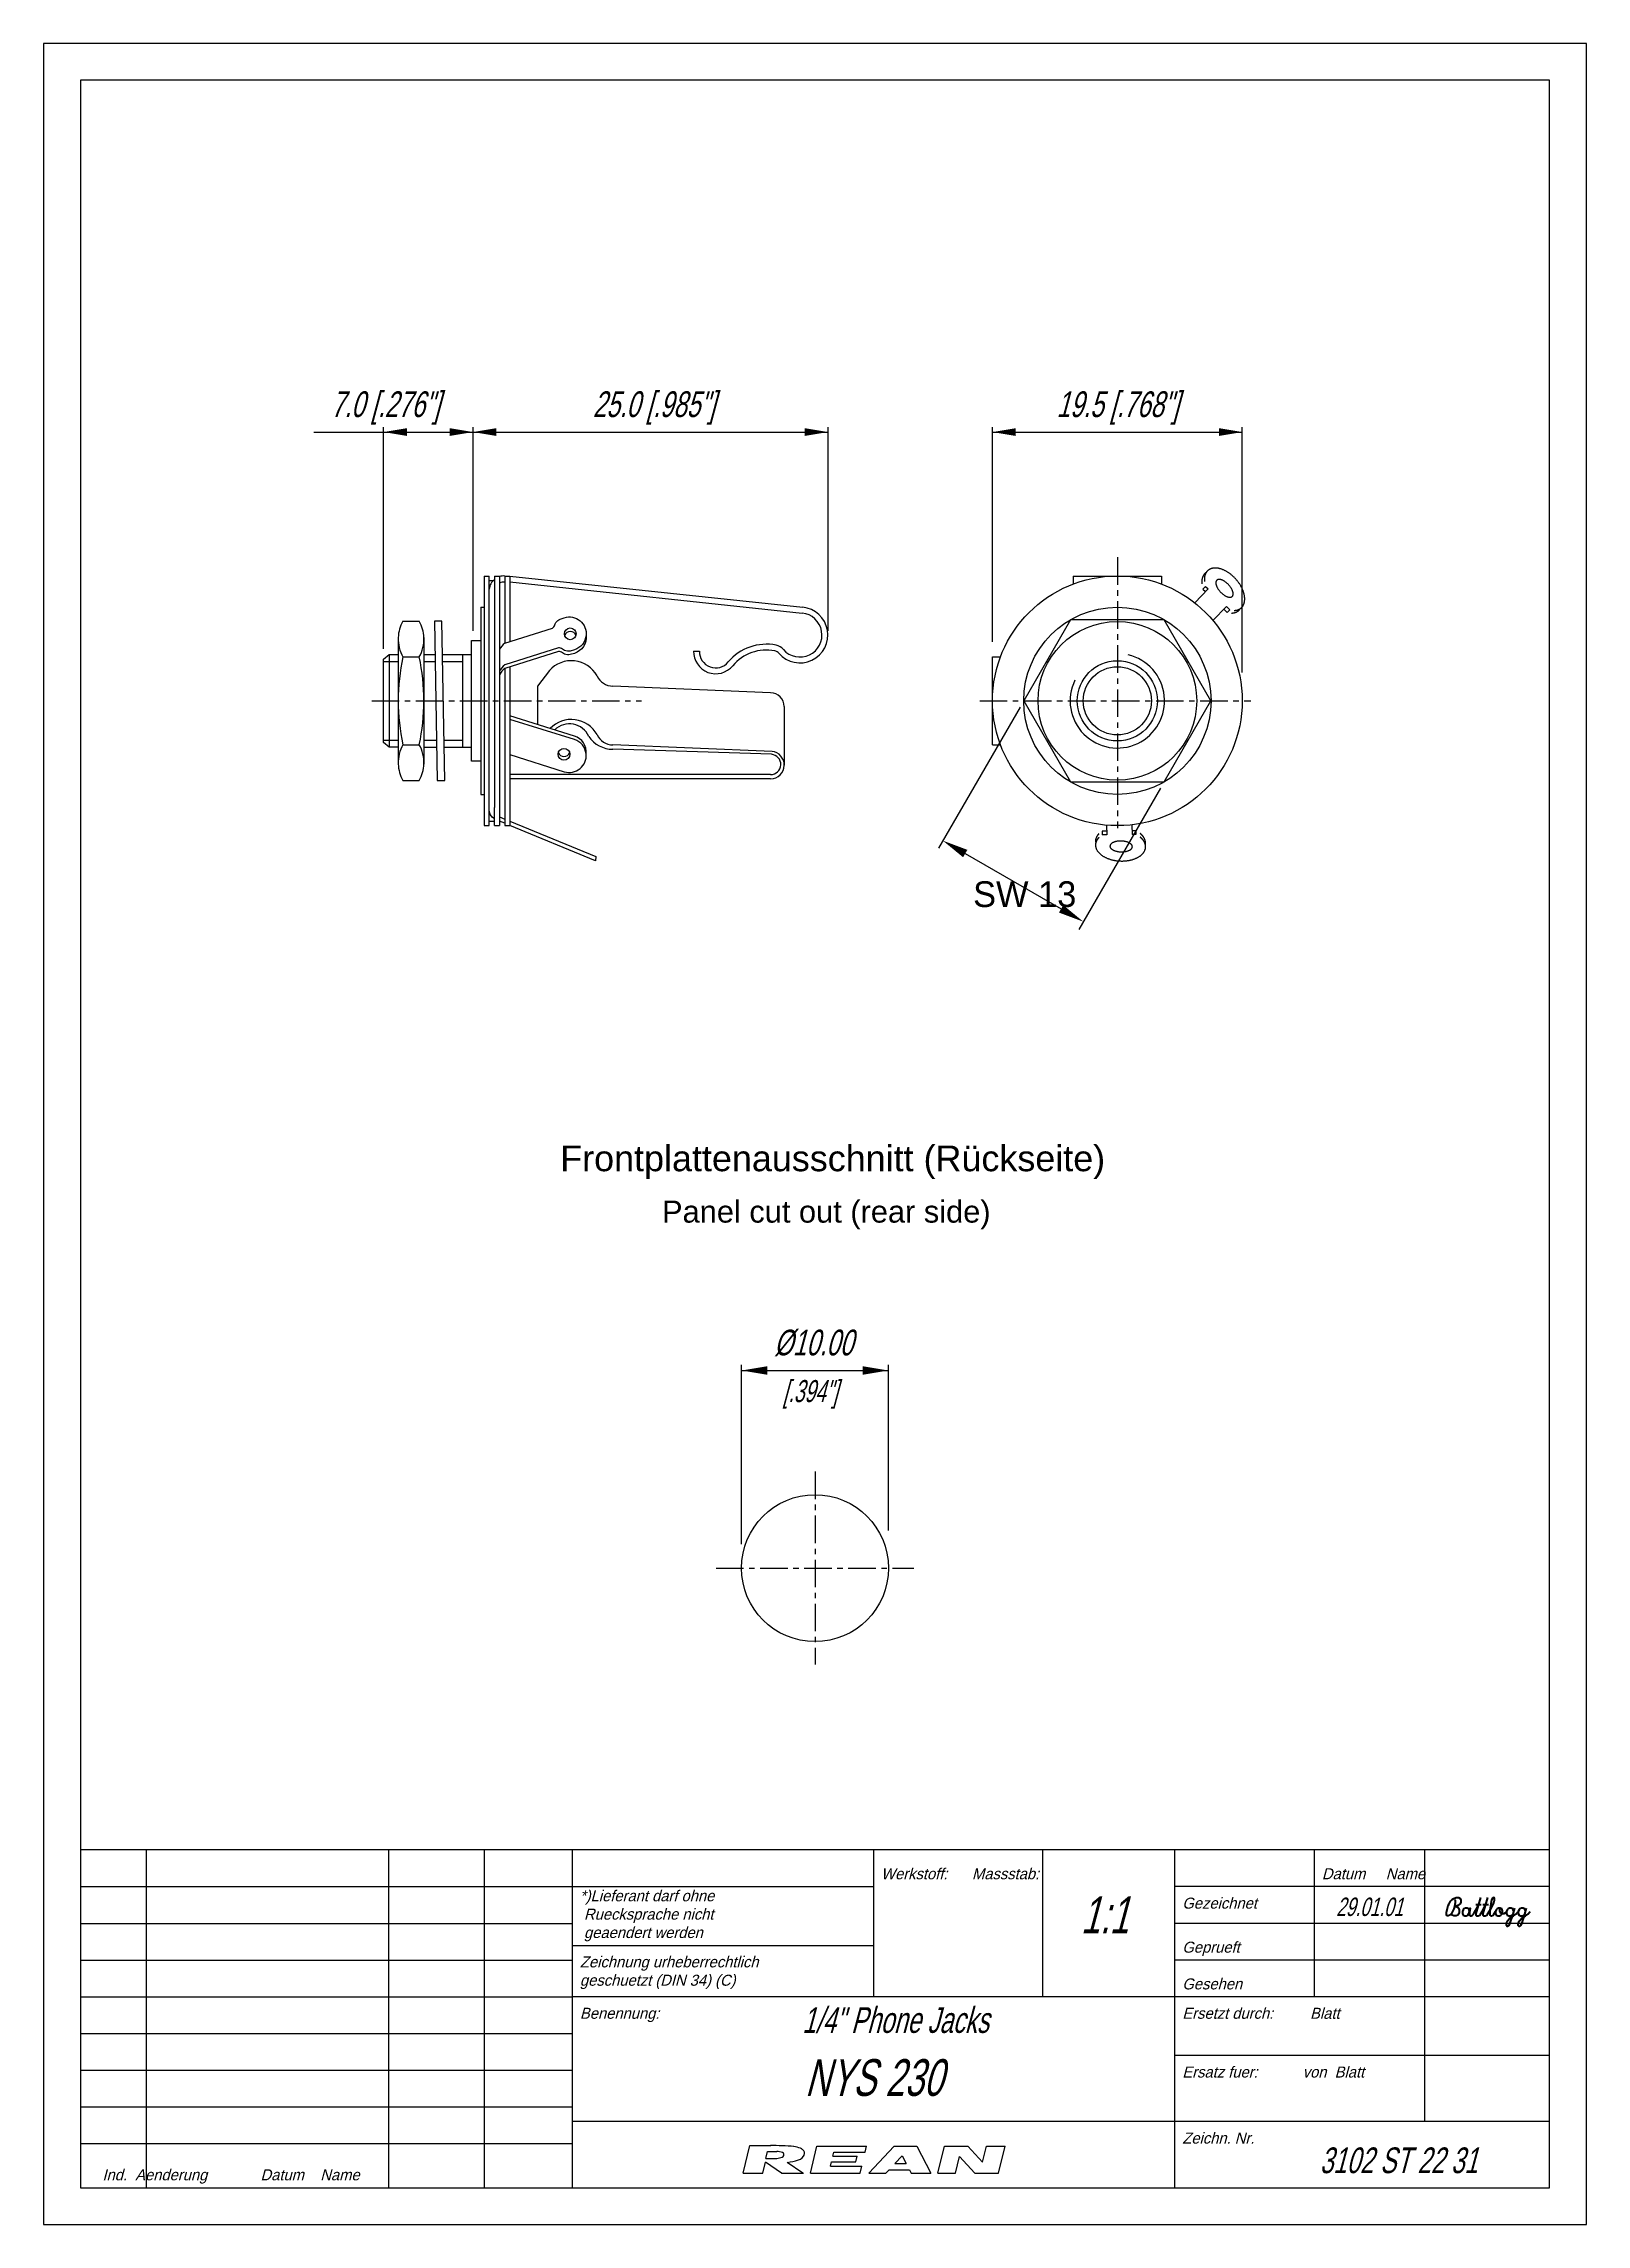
# Model space of a CAD drawing. Extents: x 0 to 210, y 0 to 297.
import ezdxf
from ezdxf.enums import TextEntityAlignment as Align

# ---------------------------------------------------------------- set-up
doc = ezdxf.new("R2010")
doc.units = 0
doc.header["$LTSCALE"] = 3
doc.linetypes.add('AUSGEZOGEN', pattern=[0])
doc.linetypes.add('CENTER', pattern=[2, 1.25, -0.25, 0.25, -0.25])
doc.layers.get('0').update_dxf_attribs({"linetype": 'AUSGEZOGEN'})
for name, color, linetype in [('025', 4, 'AUSGEZOGEN'), ('035', 3, 'AUSGEZOGEN'), ('05', 2, 'AUSGEZOGEN'), ('BEM1', 4, 'AUSGEZOGEN'), ('MITTE', 4, 'CENTER'), ('RAHMEN', 2, 'AUSGEZOGEN')]:
    doc.layers.add(name, color=color, linetype=linetype)
doc.styles.add('ARIAL', font='txt')
doc.styles.add('SCRIPTS', font='scripts')
doc.styles.get("Standard").update_dxf_attribs({"font": 'txt', "width": 0.7, "oblique": 15})

msp = doc.modelspace()

# ---------------------------------------------------------------- texts
at = {"color": 3}
msp.add_text('SW 13', height=3.5, dxfattribs=at).set_placement((126.524, 179.417))
at = {"layer": '035', "style": 'ARIAL'}
for s, height, p in [('Frontplattenausschnitt (Rückseite)', 3.5, (70.31846, 143.430762)), ('Panel cut out (rear side)', 3, (84.180757, 136.430762))]:
    msp.add_text(s, height=height, dxfattribs=at).set_placement(p)
at = {"layer": 'BEM1', "color": 3, "oblique": 15, "width": 0.7}
for s, p in [('7.0 [.276"]', (46.53088, 247.893688)), ('25.0 [.985"]', (83.082805, 247.893688)), ('19.5 [.768"]', (146.201319, 247.893688)), ('%%c10.00', (104.795684, 120.100957))]:
    msp.add_text(s, height=3.5, dxfattribs=at).set_placement(p, align=Align.MIDDLE_CENTER)
at = {"layer": 'BEM1', "color": 4, "oblique": 15, "width": 0.65}
msp.add_text('[.394"]', height=3, dxfattribs=at).set_placement((104.362138, 113.486488), align=Align.MIDDLE_CENTER)

# ---------------------------------------------------------------- blocks, each defined once
blk = doc.blocks.new('ZKOPF-REAN')
at = {"color": 2}
for p, q in [((-133, 33), (-92, 33)), ((-200, 6), (-133, 6))]:
    blk.add_line(p, q, dxfattribs=at)
for points in [[(-200, 46), (-200, 0)], [(0, 46), (-200, 46)], [(-191, 0), (-191, 46)], [(-158, 0), (-158, 46)], [(-145, 0), (-145, 46)], [(-133, 0), (-133, 46)], [(-92, 26), (-92, 46)], [(-69, 26), (-69, 46)], [(-51, 0), (-51, 46)], [(-32, 26), (-32, 46)], [(-17, 9), (-17, 46)], [(0, 0), (0, 46)], [(-133, 41), (-92, 41)], [(0, 41), (-51, 41)], [(0, 36), (-51, 36)], [(0, 31), (-51, 31)], [(0, 26), (-133, 26)], [(0, 18), (-51, 18)], [(0, 9), (-133, 9)]]:
    blk.add_lwpolyline(points, dxfattribs=at)
at = {"color": 4}
for points in [[(-200, 41), (-133, 41)], [(-200, 36), (-133, 36)], [(-200, 31), (-133, 31)], [(-200, 26), (-133, 26)], [(-200, 21), (-133, 21)], [(-200, 16), (-133, 16)], [(-200, 11), (-133, 11)]]:
    blk.add_lwpolyline(points, dxfattribs=at)
at = {"layer": '05'}
for p, q in [((-109.786833, 1.991866), (-108.884845, 5.721227)), ((-108.884845, 5.721227), (-106.001611, 5.721227)), ((-107.121854, 1.991866), (-106.759794, 3.488838)), ((-104.575338, 1.991866), (-106.759794, 3.488838)), ((-106.682865, 3.967854), (-106.445819, 4.947943)), ((-106.682865, 3.967854), (-105.38874, 3.967854)), ((-106.445819, 4.947943), (-105.213357, 4.947943)), ((-101.65257, 1.991866), (-103.777929, 3.44834)), ((-100.626753, 1.985934), (-99.73917, 5.655734)), ((-99.73917, 5.655734), (-92.981554, 5.655734)), ((-97.883057, 2.941046), (-97.741768, 3.525221)), ((-97.741768, 3.525221), (-94.44862, 3.525221)), ((-97.554768, 4.298391), (-97.430101, 4.813838)), ((-97.554768, 4.298391), (-94.26162, 4.298391)), ((-97.430101, 4.813838), (-93.185176, 4.813838)), ((-94.44862, 3.525221), (-94.26162, 4.298391)), ((-93.185176, 4.813838), (-92.981554, 5.655734)), ((-92.656302, 1.991866), (-89.202895, 5.655734)), ((-89.202895, 5.655734), (-86.159077, 5.655734)), ((-89.117244, 3.284678), (-88.130196, 4.33188)), ((-89.117244, 3.284678), (-87.581879, 3.284678)), ((-88.130196, 4.33188), (-87.581879, 3.284678)), ((-86.159077, 5.655734), (-84.240668, 1.991866)), ((-83.271451, 1.991866), (-82.385303, 5.655734)), ((-82.385303, 5.655734), (-79.20013, 5.655734)), ((-81.626596, 5.655734), (-81.629003, 5.658357)), ((-80.891096, 1.991866), (-80.343243, 4.257016)), ((-78.264922, 1.991866), (-80.343243, 4.257016)), ((-77.190213, 3.465139), (-79.20013, 5.655734)), ((-77.190213, 3.465139), (-76.660393, 5.655734)), ((-76.660393, 5.655734), (-74.129372, 5.655734)), ((-75.015521, 1.991866), (-74.129372, 5.655734)), ((-109.786833, 1.991866), (-107.121854, 1.991866)), ((-104.575338, 1.991866), (-101.582882, 1.991866)), ((-100.625318, 1.991866), (-93.867702, 1.991866)), ((-97.883057, 2.941046), (-93.638132, 2.941046)), ((-93.869137, 1.985934), (-93.638132, 2.941046)), ((-92.656302, 1.991866), (-90.335794, 1.991866)), ((-90.335794, 1.991866), (-89.910781, 2.442781)), ((-89.910781, 2.442781), (-87.141059, 2.442781)), ((-87.141059, 2.442781), (-86.90496, 1.991866)), ((-86.90496, 1.991866), (-84.240668, 1.991866)), ((-83.271451, 1.991866), (-80.891096, 1.991866)), ((-78.264922, 1.991866), (-75.015521, 1.991866))]:
    blk.add_line(p, q, dxfattribs=at)
for centre, radius, start, end in [((-105.569755, -23.421024), 29.146566, 84.676683, 90.985976), ((-105.662755, 8.045413), 4.086755, 273.844537, 284.464628), ((-105.461356, 1.639787), 3.317438, 71.64551, 85.712788), ((-105.266143, 5.623081), 1.656947, 292.130003, 304.027207), ((-104.533103, 4.496732), 0.314086, 308.183971, 68.249048), ((-104.360333, 9.695316), 6.274066, 275.326278, 289.525993), ((-103.5768, 1.048488), 4.603731, 69.562986, 81.731692), ((-102.594066, 4.972077), 1.232717, 286.581886, 338.146956), ((-102.925451, 3.563011), 2.0377, 51.536856, 62.015041), ((-102.021937, 4.683869), 0.597227, 340.399744, 51.414228)]:
    blk.add_arc(centre, radius, start, end, dxfattribs=at)
at = {"color": 4, "oblique": 15}
for s, p in [('Werkstoff:      Massstab:', (-91, 42)), ('Datum     Name', (-31, 42)), ('*)Lieferant darf ohne ', (-132, 39)), ('Gezeichnet', (-50, 38)), (' Ruecksprache nicht ', (-132, 36.5)), (' geaendert werden', (-132, 34)), ('Geprueft', (-50, 32)), ('Zeichnung urheberrechtlich', (-132, 30)), ('geschuetzt (DIN 34) (C)', (-132, 27.5)), ('Gesehen', (-50, 27)), ('Benennung:', (-132, 23)), ('Ersetzt durch:         Blatt', (-50, 23)), ('Ersatz fuer:           von  Blatt', (-50, 15)), ('Zeichn. Nr.', (-50, 6)), ('Ind.  Aenderung             Datum    Name', (-197, 1))]:
    blk.add_text(s, height=1.5, dxfattribs=at).set_placement(p)
at = {"color": 3, "oblique": 15, "width": 0.7}
for tag, p in [('TOL', (-107.711452, 59.004319)), ('RADIEN', (-107.711452, 54.004319)), ('FACETTE', (-107.711452, 49.004319))]:
    blk.add_attdef(tag, p, '', height=3.5, dxfattribs=at)
at = {"color": 4, "oblique": 15, "width": 0.7}
for tag, p in [('INDEX8', (-197.186267, 42)), ('A8', (-190.348743, 42)), ('DATUM8', (-157.348743, 42)), ('NAME8', (-144.46499, 42)), ('INDEX7', (-197.186267, 37)), ('A7', (-190.348743, 37)), ('DATUM7', (-157.348743, 37)), ('NAME7', (-144.46499, 37)), ('INDEX6', (-197.186267, 32)), ('A6', (-190.348743, 32)), ('DATUM6', (-157.348743, 32)), ('NAME6', (-144.46499, 32)), ('INDEX5', (-197.186267, 27)), ('A5', (-190.348743, 27)), ('DATUM5', (-157.348743, 27)), ('NAME5', (-144.46499, 27)), ('INDEX4', (-197.186267, 22)), ('A4', (-190.348743, 22)), ('DATUM4', (-157.348743, 22)), ('NAME4', (-144.46499, 22)), ('INDEX3', (-197.186267, 17)), ('A3', (-190.348743, 17)), ('DATUM3', (-157.348743, 17)), ('NAME3', (-144.46499, 17)), ('INDEX2', (-197.186267, 12)), ('A2', (-190.348743, 12)), ('DATUM2', (-157.348743, 12)), ('NAME2', (-144.46499, 12)), ('INDEX1', (-197.186267, 7)), ('A1', (-190.348743, 7)), ('DATUM1', (-157.348743, 7)), ('NAME1', (-144.46499, 7))]:
    blk.add_attdef(tag, p, '', height=2.5, dxfattribs=at)
at = {"color": 2, "oblique": 15, "width": 0.7}
for tag, p in [('MASS', (-60.566005, 34.656056)), ('BENENNUNG', (-92, 12.5))]:
    blk.add_attdef(tag, text='', height=5, dxfattribs=at).set_placement(p, align=Align.CENTER)
at = {"color": 4, "oblique": 15, "width": 0.7}
for tag, p in [('DATE', (-24.5, 37)), ('WERKSTOFF', (-80.5, 36)), ('TEIL', (-81, 29))]:
    blk.add_attdef(tag, text='', height=2.5, dxfattribs=at).set_placement(p, align=Align.CENTER)
at = {"color": 4, "style": 'SCRIPTS'}
blk.add_attdef('NAME', text='', height=2.5, dxfattribs=at).set_placement((-8.5, 37), align=Align.CENTER)
at = {"color": 3, "oblique": 15, "width": 0.7}
for tag, p in [('MASS2', (-60.480701, 28.210451)), ('TEIL', (-89.040457, 21.082191)), ('NUMMER', (-20.550219, 1.976541))]:
    blk.add_attdef(tag, text='', height=3.5, dxfattribs=at).set_placement(p, align=Align.CENTER)

# ---------------------------------------------------------------- linework, layer by layer
at = {"layer": '025'}
for p, q in [((157.811968, 222.71368), (158.162972, 223.075549)), ((158.162972, 223.075549), (158.525477, 222.723929)), ((161.003836, 220.319979), (161.46036, 219.877162)), ((161.109356, 219.515293), (161.46036, 219.877162)), ((46.282109, 212.862729), (48.265666, 212.862729)), ((51.764092, 212.862729), (53.291346, 212.862729)), ((54.321411, 212.862729), (57.013489, 212.862729)), ((46.282109, 202.124525), (48.265666, 202.124525)), ((51.764092, 202.124525), (53.478782, 202.124525)), ((54.508847, 202.124525), (57.013489, 202.124525)), ((99.158726, 200.614075), (77.487492, 201.495965)), ((144.085568, 189.73605), (144.093251, 189.231973)), ((144.729181, 189.241665), (144.093251, 189.231973)), ((148.686458, 189.301976), (148.181495, 189.29428)), ((148.678775, 189.806054), (148.686458, 189.301976))]:
    msp.add_line(p, q, dxfattribs=at)
for points in [[(73.839639, 216.388457, -0.298517), (72.248414, 214.446066), (71.681208, 214.267958, -0.11801), (70.91565, 214.334507, -0.035741), (70.62759, 214.527375, 0.179189), (70.096533, 214.695631), (62.777008, 212.397226)], [(73.839639, 200.27188, 0.298517), (72.248414, 202.214271), (63.482239, 204.96694)]]:
    msp.add_lwpolyline(points, format="xyb", dxfattribs=at)
for points in [[(158.325, 225.081, 0), (158.319, 225.074, 0), (158.313, 225.066, 0), (158.307, 225.058, 0), (158.301, 225.051, 0), (158.295, 225.043, 0), (158.29, 225.035, 0), (158.284, 225.027, 0), (158.278, 225.019, 0), (158.273, 225.011, 0), (158.267, 225.003, 0), (158.262, 224.995, 0), (158.256, 224.987, 0), (158.251, 224.979, 0), (158.246, 224.971, 0), (158.24, 224.963, 0), (158.235, 224.954, 0), (158.23, 224.946, 0), (158.225, 224.938, 0), (158.22, 224.929, 0), (158.215, 224.921, 0), (158.21, 224.912, 0), (158.205, 224.904, 0), (158.2, 224.895, 0), (158.196, 224.886, 0), (158.191, 224.878, 0), (158.186, 224.869, 0), (158.182, 224.86, 0), (158.177, 224.851, 0), (158.173, 224.842, 0), (158.168, 224.833, 0), (158.164, 224.824, 0), (158.159, 224.815, 0), (158.155, 224.806, 0), (158.151, 224.797, 0), (158.147, 224.788, 0), (158.143, 224.779, 0), (158.139, 224.769, 0), (158.135, 224.76, 0), (158.131, 224.751, 0), (158.127, 224.741, 0), (158.123, 224.732, 0), (158.119, 224.722, 0), (158.115, 224.713, 0), (158.112, 224.703, 0), (158.108, 224.693, 0), (158.105, 224.684, 0), (158.101, 224.674, 0), (158.098, 224.664, 0), (158.094, 224.655, 0), (158.091, 224.645, 0), (158.088, 224.635, 0), (158.085, 224.625, 0), (158.081, 224.615, 0), (158.078, 224.605, 0), (158.075, 224.595, 0), (158.072, 224.585, 0), (158.07, 224.575, 0), (158.067, 224.565, 0), (158.064, 224.554, 0), (158.061, 224.544, 0), (158.058, 224.534, 0), (158.056, 224.524, 0), (158.053, 224.513, 0), (158.051, 224.503, 0), (158.048, 224.492, 0), (158.046, 224.482, 0), (158.044, 224.471, 0), (158.041, 224.461, 0), (158.039, 224.45, 0), (158.037, 224.44, 0), (158.035, 224.429, 0), (158.033, 224.418, 0), (158.031, 224.407, 0), (158.029, 224.397, 0), (158.027, 224.386, 0), (158.025, 224.375, 0), (158.023, 224.364, 0), (158.022, 224.353, 0), (158.02, 224.342, 0), (158.018, 224.331, 0), (158.017, 224.32, 0), (158.015, 224.309, 0), (158.014, 224.298, 0), (158.013, 224.287, 0), (158.011, 224.276, 0), (158.01, 224.265, 0), (158.009, 224.253, 0), (158.008, 224.242, 0), (158.007, 224.231, 0), (158.006, 224.219, 0), (158.005, 224.208, 0), (158.004, 224.197, 0), (158.003, 224.185, 0), (158.002, 224.174, 0), (158.002, 224.162, 0), (158.001, 224.151, 0), (158.001, 224.139, 0), (158, 224.128, 0), (158, 224.116, 0), (157.999, 224.104, 0), (157.999, 224.093, 0), (157.999, 224.081, 0), (157.998, 224.069, 0), (157.998, 224.057, 0), (157.998, 224.046, 0), (157.998, 224.034, 0), (157.998, 224.022, 0), (157.998, 224.01, 0), (157.998, 223.998, 0), (157.998, 223.986, 0), (157.999, 223.974, 0), (157.999, 223.962, 0), (157.999, 223.95, 0), (158, 223.938, 0), (158, 223.926, 0), (158.001, 223.914, 0), (158.001, 223.902, 0), (158.002, 223.89, 0), (158.003, 223.877, 0), (158.003, 223.865, 0), (158.004, 223.853, 0), (158.005, 223.841, 0), (158.006, 223.828, 0), (158.007, 223.816, 0), (158.008, 223.804, 0), (158.009, 223.792, 0), (158.01, 223.779, 0), (158.012, 223.767, 0)], [(161.79, 221.707, 0), (161.815, 221.733, 0), (161.837, 221.762, 0), (161.857, 221.793, 0), (161.874, 221.827, 0), (161.889, 221.863, 0), (161.9, 221.901, 0), (161.909, 221.942, 0), (161.915, 221.985, 0), (161.919, 222.03, 0), (161.919, 222.076, 0), (161.917, 222.125, 0), (161.911, 222.175, 0), (161.903, 222.226, 0), (161.893, 222.279, 0), (161.879, 222.334, 0), (161.863, 222.389, 0), (161.844, 222.446, 0), (161.822, 222.503, 0), (161.798, 222.561, 0), (161.771, 222.62, 0), (161.742, 222.679, 0), (161.71, 222.738, 0), (161.676, 222.798, 0), (161.64, 222.858, 0), (161.601, 222.917, 0), (161.561, 222.977, 0), (161.518, 223.036, 0), (161.474, 223.094, 0), (161.428, 223.152, 0), (161.38, 223.209, 0), (161.331, 223.265, 0), (161.28, 223.32, 0), (161.228, 223.373, 0), (161.175, 223.426, 0), (161.121, 223.476, 0), (161.066, 223.526, 0), (161.01, 223.573, 0), (160.953, 223.619, 0), (160.896, 223.663, 0), (160.839, 223.704, 0), (160.781, 223.744, 0), (160.724, 223.781, 0), (160.666, 223.816, 0), (160.609, 223.849, 0), (160.552, 223.879, 0), (160.495, 223.906, 0), (160.439, 223.931, 0), (160.384, 223.953, 0), (160.329, 223.973, 0), (160.276, 223.989, 0), (160.223, 224.003, 0), (160.172, 224.014, 0), (160.123, 224.022, 0), (160.074, 224.027, 0), (160.028, 224.029, 0), (159.983, 224.028, 0), (159.94, 224.025, 0), (159.899, 224.018, 0), (159.86, 224.009, 0), (159.823, 223.996, 0), (159.788, 223.981, 0), (159.756, 223.963, 0), (159.726, 223.942, 0), (159.698, 223.919, 0), (159.673, 223.892, 0), (159.65, 223.863, 0), (159.631, 223.832, 0), (159.614, 223.798, 0), (159.599, 223.762, 0), (159.587, 223.724, 0), (159.579, 223.683, 0), (159.572, 223.64, 0), (159.569, 223.595, 0), (159.569, 223.549, 0), (159.571, 223.5, 0), (159.576, 223.45, 0), (159.584, 223.399, 0), (159.595, 223.346, 0), (159.609, 223.291, 0), (159.625, 223.236, 0), (159.644, 223.18, 0), (159.666, 223.122, 0), (159.69, 223.064, 0), (159.717, 223.005, 0), (159.746, 222.946, 0), (159.778, 222.887, 0), (159.812, 222.827, 0), (159.848, 222.767, 0), (159.887, 222.708, 0), (159.927, 222.648, 0), (159.97, 222.589, 0), (160.014, 222.531, 0), (160.06, 222.473, 0), (160.108, 222.416, 0), (160.157, 222.36, 0), (160.208, 222.305, 0), (160.26, 222.252, 0), (160.313, 222.199, 0), (160.367, 222.149, 0), (160.422, 222.099, 0), (160.478, 222.052, 0), (160.534, 222.006, 0), (160.591, 221.962, 0), (160.649, 221.921, 0), (160.706, 221.881, 0), (160.764, 221.844, 0), (160.822, 221.809, 0), (160.879, 221.776, 0), (160.936, 221.746, 0), (160.993, 221.719, 0), (161.049, 221.694, 0), (161.104, 221.672, 0), (161.159, 221.653, 0), (161.212, 221.636, 0), (161.265, 221.622, 0), (161.316, 221.611, 0), (161.365, 221.603, 0), (161.414, 221.598, 0), (161.46, 221.596, 0), (161.505, 221.597, 0), (161.548, 221.6, 0), (161.589, 221.607, 0), (161.628, 221.616, 0), (161.665, 221.629, 0), (161.7, 221.644, 0), (161.732, 221.662, 0), (161.762, 221.683, 0), (161.79, 221.707, 0)], [(162.05, 219.809, 0), (162.058, 219.81, 0), (162.067, 219.81, 0), (162.075, 219.81, 0), (162.083, 219.81, 0), (162.091, 219.811, 0), (162.099, 219.811, 0), (162.107, 219.811, 0), (162.115, 219.812, 0), (162.124, 219.812, 0), (162.132, 219.813, 0), (162.14, 219.813, 0), (162.148, 219.814, 0), (162.156, 219.814, 0), (162.164, 219.815, 0), (162.172, 219.815, 0), (162.18, 219.816, 0), (162.188, 219.817, 0), (162.196, 219.817, 0), (162.204, 219.818, 0), (162.211, 219.819, 0), (162.219, 219.82, 0), (162.227, 219.821, 0), (162.235, 219.821, 0), (162.243, 219.822, 0), (162.251, 219.823, 0), (162.259, 219.824, 0), (162.266, 219.825, 0), (162.274, 219.826, 0), (162.282, 219.827, 0), (162.29, 219.829, 0), (162.297, 219.83, 0), (162.305, 219.831, 0), (162.313, 219.832, 0), (162.32, 219.833, 0), (162.328, 219.835, 0), (162.336, 219.836, 0), (162.343, 219.837, 0), (162.351, 219.839, 0), (162.359, 219.84, 0), (162.366, 219.842, 0), (162.374, 219.843, 0), (162.381, 219.845, 0), (162.389, 219.846, 0), (162.396, 219.848, 0), (162.404, 219.849, 0), (162.411, 219.851, 0), (162.418, 219.853, 0), (162.426, 219.854, 0), (162.433, 219.856, 0), (162.441, 219.858, 0), (162.448, 219.86, 0), (162.455, 219.862, 0), (162.463, 219.863, 0), (162.47, 219.865, 0), (162.477, 219.867, 0), (162.484, 219.869, 0), (162.492, 219.871, 0), (162.499, 219.873, 0), (162.506, 219.875, 0), (162.513, 219.878, 0), (162.52, 219.88, 0), (162.527, 219.882, 0), (162.535, 219.884, 0), (162.542, 219.886, 0), (162.549, 219.889, 0), (162.556, 219.891, 0), (162.563, 219.893, 0), (162.57, 219.896, 0), (162.577, 219.898, 0), (162.584, 219.9, 0), (162.591, 219.903, 0), (162.598, 219.905, 0), (162.604, 219.908, 0), (162.611, 219.91, 0), (162.618, 219.913, 0), (162.625, 219.916, 0), (162.632, 219.918, 0), (162.639, 219.921, 0), (162.645, 219.924, 0), (162.652, 219.926, 0), (162.659, 219.929, 0), (162.666, 219.932, 0), (162.672, 219.935, 0), (162.679, 219.938, 0), (162.686, 219.941, 0), (162.692, 219.944, 0), (162.699, 219.947, 0), (162.705, 219.95, 0), (162.712, 219.953, 0), (162.718, 219.956, 0), (162.725, 219.959, 0), (162.731, 219.962, 0), (162.738, 219.965, 0), (162.744, 219.968, 0), (162.751, 219.972, 0), (162.757, 219.975, 0), (162.763, 219.978, 0), (162.77, 219.981, 0), (162.776, 219.985, 0), (162.782, 219.988, 0), (162.789, 219.992, 0), (162.795, 219.995, 0), (162.801, 219.999, 0), (162.807, 220.002, 0), (162.813, 220.006, 0), (162.82, 220.009, 0), (162.826, 220.013, 0), (162.832, 220.016, 0), (162.838, 220.02, 0), (162.844, 220.024, 0), (162.85, 220.028, 0), (162.856, 220.031, 0), (162.862, 220.035, 0), (162.868, 220.039, 0), (162.874, 220.043, 0), (162.88, 220.047, 0), (162.886, 220.051, 0), (162.891, 220.054, 0), (162.897, 220.058, 0), (162.903, 220.062, 0), (162.909, 220.066, 0), (162.915, 220.071, 0), (162.92, 220.075, 0), (162.926, 220.079, 0), (162.932, 220.083, 0), (162.937, 220.087, 0), (162.943, 220.091, 0), (162.949, 220.096, 0)], [(143.628, 188.863, 0), (143.623, 188.857, 0), (143.617, 188.851, 0), (143.611, 188.845, 0), (143.606, 188.839, 0), (143.6, 188.833, 0), (143.595, 188.827, 0), (143.589, 188.821, 0), (143.584, 188.815, 0), (143.578, 188.809, 0), (143.573, 188.803, 0), (143.568, 188.797, 0), (143.562, 188.791, 0), (143.557, 188.785, 0), (143.552, 188.779, 0), (143.546, 188.773, 0), (143.541, 188.767, 0), (143.536, 188.76, 0), (143.531, 188.754, 0), (143.526, 188.748, 0), (143.521, 188.742, 0), (143.516, 188.736, 0), (143.511, 188.73, 0), (143.506, 188.724, 0), (143.501, 188.717, 0), (143.496, 188.711, 0), (143.491, 188.705, 0), (143.487, 188.699, 0), (143.482, 188.692, 0), (143.477, 188.686, 0), (143.473, 188.68, 0), (143.468, 188.674, 0), (143.463, 188.667, 0), (143.459, 188.661, 0), (143.454, 188.655, 0), (143.45, 188.648, 0), (143.445, 188.642, 0), (143.441, 188.636, 0), (143.436, 188.629, 0), (143.432, 188.623, 0), (143.428, 188.617, 0), (143.423, 188.61, 0), (143.419, 188.604, 0), (143.415, 188.598, 0), (143.411, 188.591, 0), (143.407, 188.585, 0), (143.403, 188.578, 0), (143.398, 188.572, 0), (143.394, 188.565, 0), (143.39, 188.559, 0), (143.387, 188.552, 0), (143.383, 188.546, 0), (143.379, 188.539, 0), (143.375, 188.533, 0), (143.371, 188.526, 0), (143.367, 188.52, 0), (143.364, 188.513, 0), (143.36, 188.507, 0), (143.356, 188.5, 0), (143.353, 188.494, 0), (143.349, 188.487, 0), (143.346, 188.481, 0), (143.342, 188.474, 0), (143.339, 188.468, 0), (143.335, 188.461, 0), (143.332, 188.454, 0), (143.328, 188.448, 0), (143.325, 188.441, 0), (143.322, 188.434, 0), (143.319, 188.428, 0), (143.315, 188.421, 0), (143.312, 188.415, 0), (143.309, 188.408, 0), (143.306, 188.401, 0), (143.303, 188.395, 0), (143.3, 188.388, 0), (143.297, 188.381, 0), (143.294, 188.375, 0), (143.291, 188.368, 0), (143.288, 188.361, 0), (143.285, 188.354, 0), (143.283, 188.348, 0), (143.28, 188.341, 0), (143.277, 188.334, 0), (143.274, 188.327, 0), (143.272, 188.321, 0), (143.269, 188.314, 0), (143.267, 188.307, 0), (143.264, 188.3, 0), (143.262, 188.294, 0), (143.259, 188.287, 0), (143.257, 188.28, 0), (143.255, 188.273, 0), (143.252, 188.266, 0), (143.25, 188.26, 0), (143.248, 188.253, 0), (143.245, 188.246, 0), (143.243, 188.239, 0), (143.241, 188.232, 0), (143.239, 188.226, 0), (143.237, 188.219, 0), (143.235, 188.212, 0), (143.233, 188.205, 0), (143.231, 188.198, 0), (143.229, 188.191, 0), (143.227, 188.184, 0), (143.226, 188.178, 0), (143.224, 188.171, 0), (143.222, 188.164, 0), (143.22, 188.157, 0), (143.219, 188.15, 0), (143.217, 188.143, 0), (143.215, 188.136, 0), (143.214, 188.129, 0), (143.212, 188.122, 0), (143.211, 188.115, 0), (143.21, 188.109, 0), (143.208, 188.102, 0), (143.207, 188.095, 0), (143.205, 188.088, 0), (143.204, 188.081, 0), (143.203, 188.074, 0), (143.202, 188.067, 0), (143.201, 188.06, 0), (143.199, 188.053, 0), (143.198, 188.046, 0), (143.197, 188.039, 0), (143.196, 188.032, 0), (143.195, 188.025, 0)], [(145.154, 187.705, 0), (145.155, 187.669, 0), (145.159, 187.633, 0), (145.167, 187.597, 0), (145.179, 187.561, 0), (145.194, 187.525, 0), (145.213, 187.489, 0), (145.236, 187.454, 0), (145.262, 187.42, 0), (145.291, 187.386, 0), (145.324, 187.353, 0), (145.36, 187.32, 0), (145.399, 187.288, 0), (145.441, 187.258, 0), (145.486, 187.228, 0), (145.534, 187.199, 0), (145.585, 187.171, 0), (145.638, 187.145, 0), (145.694, 187.12, 0), (145.753, 187.096, 0), (145.813, 187.073, 0), (145.876, 187.052, 0), (145.94, 187.032, 0), (146.006, 187.014, 0), (146.074, 186.998, 0), (146.143, 186.983, 0), (146.214, 186.969, 0), (146.286, 186.958, 0), (146.358, 186.948, 0), (146.432, 186.939, 0), (146.506, 186.933, 0), (146.58, 186.928, 0), (146.655, 186.925, 0), (146.73, 186.924, 0), (146.804, 186.925, 0), (146.878, 186.927, 0), (146.952, 186.931, 0), (147.025, 186.937, 0), (147.097, 186.945, 0), (147.169, 186.954, 0), (147.239, 186.965, 0), (147.307, 186.978, 0), (147.375, 186.992, 0), (147.44, 187.008, 0), (147.504, 187.026, 0), (147.565, 187.045, 0), (147.625, 187.066, 0), (147.682, 187.088, 0), (147.737, 187.111, 0), (147.789, 187.136, 0), (147.839, 187.162, 0), (147.885, 187.189, 0), (147.929, 187.218, 0), (147.97, 187.247, 0), (148.008, 187.278, 0), (148.042, 187.309, 0), (148.073, 187.341, 0), (148.101, 187.374, 0), (148.126, 187.408, 0), (148.146, 187.442, 0), (148.164, 187.477, 0), (148.178, 187.513, 0), (148.188, 187.548, 0), (148.194, 187.584, 0), (148.197, 187.62, 0), (148.196, 187.657, 0), (148.192, 187.693, 0), (148.184, 187.729, 0), (148.172, 187.765, 0), (148.156, 187.801, 0), (148.138, 187.836, 0), (148.115, 187.872, 0), (148.089, 187.906, 0), (148.06, 187.94, 0), (148.027, 187.973, 0), (147.991, 188.006, 0), (147.952, 188.038, 0), (147.91, 188.068, 0), (147.865, 188.098, 0), (147.817, 188.127, 0), (147.766, 188.155, 0), (147.713, 188.181, 0), (147.657, 188.206, 0), (147.598, 188.23, 0), (147.538, 188.253, 0), (147.475, 188.274, 0), (147.411, 188.294, 0), (147.345, 188.312, 0), (147.277, 188.328, 0), (147.207, 188.343, 0), (147.137, 188.357, 0), (147.065, 188.368, 0), (146.993, 188.378, 0), (146.919, 188.387, 0), (146.845, 188.393, 0), (146.771, 188.398, 0), (146.696, 188.401, 0), (146.621, 188.402, 0), (146.547, 188.401, 0), (146.473, 188.399, 0), (146.399, 188.395, 0), (146.326, 188.389, 0), (146.253, 188.381, 0), (146.182, 188.372, 0), (146.112, 188.361, 0), (146.044, 188.348, 0), (145.976, 188.334, 0), (145.911, 188.318, 0), (145.847, 188.3, 0), (145.786, 188.281, 0), (145.726, 188.26, 0), (145.669, 188.238, 0), (145.614, 188.215, 0), (145.562, 188.19, 0), (145.512, 188.164, 0), (145.466, 188.137, 0), (145.422, 188.108, 0), (145.381, 188.079, 0), (145.343, 188.048, 0), (145.309, 188.017, 0), (145.278, 187.985, 0), (145.25, 187.952, 0), (145.225, 187.918, 0), (145.204, 187.883, 0), (145.187, 187.849, 0), (145.173, 187.813, 0), (145.163, 187.778, 0), (145.157, 187.742, 0), (145.154, 187.705, 0)], [(149.99, 187.769, 0), (149.989, 187.779, 0), (149.988, 187.789, 0), (149.987, 187.798, 0), (149.985, 187.808, 0), (149.984, 187.817, 0), (149.983, 187.827, 0), (149.981, 187.836, 0), (149.979, 187.846, 0), (149.978, 187.856, 0), (149.976, 187.865, 0), (149.974, 187.875, 0), (149.972, 187.884, 0), (149.97, 187.894, 0), (149.968, 187.903, 0), (149.966, 187.913, 0), (149.964, 187.922, 0), (149.962, 187.932, 0), (149.959, 187.941, 0), (149.957, 187.951, 0), (149.954, 187.961, 0), (149.952, 187.97, 0), (149.949, 187.98, 0), (149.947, 187.989, 0), (149.944, 187.999, 0), (149.941, 188.008, 0), (149.938, 188.018, 0), (149.935, 188.027, 0), (149.932, 188.037, 0), (149.929, 188.046, 0), (149.926, 188.055, 0), (149.922, 188.065, 0), (149.919, 188.074, 0), (149.916, 188.084, 0), (149.912, 188.093, 0), (149.909, 188.103, 0), (149.905, 188.112, 0), (149.901, 188.122, 0), (149.898, 188.131, 0), (149.894, 188.14, 0), (149.89, 188.15, 0), (149.886, 188.159, 0), (149.882, 188.169, 0), (149.878, 188.178, 0), (149.873, 188.187, 0), (149.869, 188.197, 0), (149.865, 188.206, 0), (149.86, 188.215, 0), (149.856, 188.225, 0), (149.851, 188.234, 0), (149.847, 188.243, 0), (149.842, 188.253, 0), (149.837, 188.262, 0), (149.833, 188.271, 0), (149.828, 188.28, 0), (149.823, 188.29, 0), (149.818, 188.299, 0), (149.813, 188.308, 0), (149.807, 188.317, 0), (149.802, 188.326, 0), (149.797, 188.336, 0), (149.792, 188.345, 0), (149.786, 188.354, 0), (149.781, 188.363, 0), (149.775, 188.372, 0), (149.769, 188.381, 0), (149.764, 188.39, 0), (149.758, 188.399, 0), (149.752, 188.409, 0), (149.746, 188.418, 0), (149.74, 188.427, 0), (149.734, 188.436, 0), (149.728, 188.445, 0), (149.722, 188.454, 0), (149.715, 188.463, 0), (149.709, 188.472, 0), (149.703, 188.481, 0), (149.696, 188.49, 0), (149.69, 188.498, 0), (149.683, 188.507, 0), (149.677, 188.516, 0), (149.67, 188.525, 0), (149.663, 188.534, 0), (149.656, 188.543, 0), (149.649, 188.552, 0), (149.642, 188.56, 0), (149.635, 188.569, 0), (149.628, 188.578, 0), (149.621, 188.587, 0), (149.614, 188.596, 0), (149.606, 188.604, 0), (149.599, 188.613, 0), (149.592, 188.622, 0), (149.584, 188.63, 0), (149.576, 188.639, 0), (149.569, 188.648, 0), (149.561, 188.656, 0), (149.553, 188.665, 0), (149.546, 188.673, 0), (149.538, 188.682, 0), (149.53, 188.69, 0), (149.522, 188.699, 0), (149.514, 188.707, 0), (149.505, 188.716, 0), (149.497, 188.724, 0), (149.489, 188.733, 0), (149.481, 188.741, 0), (149.472, 188.749, 0), (149.464, 188.758, 0), (149.455, 188.766, 0), (149.447, 188.774, 0), (149.438, 188.783, 0), (149.429, 188.791, 0), (149.421, 188.799, 0), (149.412, 188.808, 0), (149.403, 188.816, 0), (149.394, 188.824, 0), (149.385, 188.832, 0), (149.376, 188.84, 0), (149.367, 188.848, 0), (149.358, 188.856, 0), (149.348, 188.864, 0), (149.339, 188.872, 0), (149.33, 188.88, 0), (149.32, 188.888, 0), (149.311, 188.896, 0), (149.301, 188.904, 0), (149.292, 188.912, 0), (149.282, 188.92, 0)]]:
    msp.add_polyline3d(points, dxfattribs=at)
for centre, radius in [((71.683716, 216.618424), 0.799794), ((146.157515, 207.493627), 10.8), ((70.829421, 200.214792), 0.799794)]:
    msp.add_circle(centre, radius, dxfattribs=at)
for centre, radius, start, end in [((71.683716, 216.133101), 0.799794, 17.662244, 162.337756), ((63.992194, 210.716015), 2.074402, 125.859548, 157.784517), ((146.157515, 207.493627), 6.431138, 154.159559, 76.794477), ((71.827962, 200.928096), 4.021647, 29.27349, 135.722104), ((77.487492, 203.850042), 2.354077, 203.945572, 270), ((70.829421, 200.700115), 0.799794, 197.662244, 342.337756), ((98.905389, 198.723399), 1.907574, 359.733613, 82.36825)]:
    msp.add_arc(centre, radius, start, end, dxfattribs=at)
at = {"layer": '035'}
for points in [[(48.265666, 216.099613, 0.138425), (48.900118, 213.469272, 0.106173), (48.900118, 201.517983, 0.138425), (48.265666, 198.887642)], [(51.764092, 198.887642, 0.138425), (51.12964, 201.517983, 0.106173), (51.12964, 213.469272, 0.138425), (51.764092, 216.099613)]]:
    msp.add_lwpolyline(points, format="xyb", dxfattribs=at)
at = {"layer": '05'}
for p, q in [((59.956085, 224.493627), (60.661316, 224.493627)), ((59.956085, 224.493627), (59.956085, 190.493627)), ((60.661316, 223.876269), (61.200556, 223.876269)), ((61.366547, 224.493627), (62.071778, 224.493627)), ((62.071778, 224.493627), (62.071778, 190.493627)), ((62.777008, 224.493627), (63.482239, 224.493627)), ((62.777008, 224.493627), (62.777008, 215.347678)), ((63.482239, 224.493627), (63.482239, 215.569127)), ((63.482239, 224.492313), (103.342928, 220.242702)), ((63.482239, 223.688136), (103.261499, 219.446857)), ((140.157515, 224.493627), (152.157515, 224.493627)), ((140.157515, 224.493627), (140.157515, 223.399601)), ((152.157515, 224.493627), (152.157515, 223.399601)), ((59.520876, 220.243627), (59.520876, 194.743627)), ((59.520876, 220.243627), (59.956085, 220.243627)), ((156.693381, 220.835124), (158.525477, 222.723929)), ((157.811968, 222.71368), (158.174472, 222.36206)), ((159.171741, 218.431174), (161.003836, 220.319979)), ((160.652832, 219.95811), (161.109356, 219.515293)), ((48.900118, 218.347381), (51.12964, 218.347381)), ((48.265666, 216.099613), (48.265666, 198.887642)), ((51.764092, 216.099613), (51.764092, 198.887642)), ((88.470866, 214.278016), (89.270601, 214.257404)), ((47.017758, 213.819073), (47.017758, 201.168181)), ((48.900118, 213.469272), (51.12964, 213.469272)), ((51.764092, 213.819073), (53.274653, 213.819073)), ((54.304718, 213.819073), (58.247638, 213.819073)), ((57.013489, 213.819073), (57.013489, 201.168181)), ((62.777008, 211.911903), (62.777008, 190.493627)), ((63.482239, 212.133353), (63.482239, 190.493627)), ((68.843287, 211.613934), (67.211523, 209.503747)), ((129.157515, 201.493627), (129.157515, 213.493627)), ((129.157515, 213.493627), (130.251541, 213.493627)), ((67.211523, 209.503747), (67.211523, 204.28123)), ((98.958652, 208.576602), (77.487492, 209.503747)), ((100.812942, 206.722312), (100.812942, 198.71453)), ((48.900118, 201.517983), (51.12964, 201.517983)), ((51.764092, 201.168181), (53.495475, 201.168181)), ((54.52554, 201.168181), (58.247638, 201.168181)), ((99.083751, 200.210041), (77.487492, 200.907446)), ((129.157515, 201.493627), (130.251541, 201.493627)), ((48.900118, 196.639874), (51.12964, 196.639874)), ((98.958652, 197.448759), (63.482239, 197.448759)), ((98.958652, 196.86024), (63.482239, 196.86024)), ((59.520876, 194.743627), (59.956085, 194.743627)), ((59.956085, 190.493627), (60.661316, 190.493627)), ((60.661316, 190.493627), (60.661316, 192.690142)), ((60.661316, 191.110986), (61.366547, 191.110986)), ((61.366547, 190.493627), (61.366547, 192.96725)), ((61.366547, 190.493627), (62.071778, 190.493627)), ((62.777008, 190.493627), (63.482239, 190.493627)), ((144.689081, 190.557167), (144.729181, 189.241665)), ((148.141395, 190.609782), (148.181495, 189.29428)), ((144.721498, 189.745742), (144.085568, 189.73605)), ((148.678775, 189.806054), (148.173812, 189.798358))]:
    msp.add_line(p, q, dxfattribs=at)
for points in [[(61.366547, 191.418002, -0.258641), (60.661316, 192.690142), (60.661316, 224.493627)], [(62.777008, 215.347678), (69.253214, 217.381272, 0.179189), (69.592759, 217.822907, -0.035741), (69.718858, 218.145825, -0.11801), (70.308951, 218.638062), (70.876157, 218.816171, -0.540219), (73.839639, 216.388457)], [(73.839639, 216.388457, -0.35731), (72.248414, 213.960743), (71.681208, 213.782635, -0.11801), (70.91565, 213.849184, -0.035741), (70.62759, 214.042052, 0.179189), (70.096533, 214.210308), (62.777008, 211.911903)], [(73.839639, 200.27188, 0.35731), (72.248414, 202.699594), (63.482239, 205.452263)], [(63.482239, 200.165932), (70.876157, 197.844166, 0.540219), (73.839639, 200.27188)]]:
    msp.add_lwpolyline(points, format="xyb", dxfattribs=at)
for points in [[(61.366547, 224.493627), (61.366547, 192.96725)], [(59.520876, 199.290194), (58.247638, 199.290194), (58.247638, 215.697061), (59.520876, 215.697061)], [(48.265666, 201.168181), (47.017758, 201.168181), (46.282109, 201.830266), (46.282109, 213.156989), (47.017758, 213.819073), (48.265666, 213.819073)], [(62.071778, 191.672451), (62.777008, 191.381653)], [(62.777008, 190.810335), (62.071778, 191.103157)], [(63.482239, 191.090855), (75.172532, 186.270425), (75.123324, 185.683967), (63.482239, 190.517513)]]:
    msp.add_lwpolyline(points, dxfattribs=at)
for points in [[(54.225705, 218.345727), (53.195953, 218.327753), (53.574802, 196.623553), (54.604553, 196.641527)], [(139.786392, 218.528737), (133.415268, 207.493627), (139.786392, 196.458518), (152.528639, 196.458518), (158.899762, 207.493627), (152.528639, 218.528737)]]:
    msp.add_lwpolyline(points, close=True, dxfattribs=at)
for points in [[(158.193, 224.934, 0), (158.183, 224.926, 0), (158.174, 224.919, 0), (158.165, 224.911, 0), (158.155, 224.904, 0), (158.146, 224.896, 0), (158.137, 224.888, 0), (158.128, 224.881, 0), (158.119, 224.873, 0), (158.11, 224.865, 0), (158.101, 224.857, 0), (158.093, 224.849, 0), (158.084, 224.84, 0), (158.075, 224.832, 0), (158.067, 224.824, 0), (158.059, 224.815, 0), (158.05, 224.806, 0), (158.042, 224.798, 0), (158.034, 224.789, 0), (158.026, 224.78, 0), (158.018, 224.771, 0), (158.01, 224.762, 0), (158.002, 224.753, 0), (157.994, 224.744, 0), (157.986, 224.735, 0), (157.979, 224.726, 0), (157.971, 224.716, 0), (157.964, 224.707, 0), (157.956, 224.697, 0), (157.949, 224.687, 0), (157.942, 224.678, 0), (157.935, 224.668, 0), (157.928, 224.658, 0), (157.921, 224.648, 0), (157.914, 224.638, 0), (157.907, 224.628, 0), (157.9, 224.618, 0), (157.894, 224.608, 0), (157.887, 224.597, 0), (157.881, 224.587, 0), (157.874, 224.576, 0), (157.868, 224.566, 0), (157.862, 224.555, 0), (157.856, 224.544, 0), (157.85, 224.534, 0), (157.844, 224.523, 0), (157.838, 224.512, 0), (157.832, 224.501, 0), (157.826, 224.49, 0), (157.821, 224.479, 0), (157.815, 224.467, 0), (157.81, 224.456, 0), (157.804, 224.445, 0), (157.799, 224.433, 0), (157.794, 224.422, 0), (157.789, 224.41, 0), (157.784, 224.399, 0), (157.779, 224.387, 0), (157.774, 224.375, 0), (157.769, 224.363, 0), (157.765, 224.351, 0), (157.76, 224.339, 0), (157.756, 224.327, 0), (157.751, 224.315, 0), (157.747, 224.303, 0), (157.743, 224.291, 0), (157.739, 224.278, 0), (157.735, 224.266, 0), (157.731, 224.254, 0), (157.727, 224.241, 0), (157.723, 224.228, 0), (157.719, 224.216, 0), (157.716, 224.203, 0), (157.712, 224.19, 0), (157.709, 224.178, 0), (157.706, 224.165, 0), (157.702, 224.152, 0), (157.699, 224.139, 0), (157.696, 224.126, 0), (157.693, 224.112, 0), (157.69, 224.099, 0), (157.688, 224.086, 0), (157.685, 224.073, 0), (157.682, 224.059, 0), (157.68, 224.046, 0), (157.677, 224.032, 0), (157.675, 224.019, 0), (157.673, 224.005, 0), (157.671, 223.992, 0), (157.669, 223.978, 0), (157.667, 223.964, 0), (157.665, 223.95, 0), (157.663, 223.936, 0), (157.661, 223.923, 0), (157.66, 223.909, 0), (157.658, 223.894, 0), (157.657, 223.88, 0), (157.656, 223.866, 0), (157.654, 223.852, 0), (157.653, 223.838, 0), (157.652, 223.824, 0), (157.651, 223.809, 0), (157.65, 223.795, 0), (157.65, 223.78, 0), (157.649, 223.766, 0), (157.648, 223.751, 0), (157.648, 223.737, 0), (157.648, 223.722, 0), (157.647, 223.707, 0), (157.647, 223.693, 0), (157.647, 223.678, 0), (157.647, 223.663, 0), (157.647, 223.648, 0), (157.647, 223.633, 0), (157.647, 223.618, 0), (157.648, 223.603, 0), (157.648, 223.588, 0), (157.649, 223.573, 0), (157.649, 223.558, 0), (157.65, 223.543, 0), (157.651, 223.528, 0), (157.652, 223.513, 0), (157.653, 223.497, 0), (157.654, 223.482, 0), (157.655, 223.467, 0), (157.656, 223.451, 0), (157.658, 223.436, 0), (157.659, 223.42, 0), (157.661, 223.405, 0)], [(162.949, 220.096, 0), (162.99, 220.129, 0), (163.03, 220.163, 0), (163.069, 220.2, 0), (163.106, 220.238, 0), (163.141, 220.278, 0), (163.175, 220.319, 0), (163.207, 220.362, 0), (163.238, 220.406, 0), (163.267, 220.452, 0), (163.294, 220.5, 0), (163.32, 220.549, 0), (163.344, 220.599, 0), (163.366, 220.651, 0), (163.386, 220.704, 0), (163.405, 220.758, 0), (163.422, 220.814, 0), (163.437, 220.87, 0), (163.451, 220.928, 0), (163.462, 220.988, 0), (163.472, 221.048, 0), (163.48, 221.11, 0), (163.487, 221.172, 0), (163.491, 221.236, 0), (163.494, 221.3, 0), (163.494, 221.365, 0), (163.493, 221.432, 0), (163.491, 221.499, 0), (163.486, 221.567, 0), (163.479, 221.635, 0), (163.471, 221.705, 0), (163.461, 221.775, 0), (163.449, 221.845, 0), (163.436, 221.917, 0), (163.42, 221.988, 0), (163.403, 222.06, 0), (163.384, 222.133, 0), (163.364, 222.206, 0), (163.341, 222.279, 0), (163.317, 222.353, 0), (163.291, 222.426, 0), (163.264, 222.5, 0), (163.235, 222.574, 0), (163.204, 222.649, 0), (163.171, 222.723, 0), (163.137, 222.797, 0), (163.102, 222.871, 0), (163.064, 222.945, 0), (163.026, 223.019, 0), (162.986, 223.093, 0), (162.944, 223.166, 0), (162.901, 223.239, 0), (162.856, 223.312, 0), (162.81, 223.384, 0), (162.763, 223.456, 0), (162.714, 223.527, 0), (162.664, 223.598, 0), (162.613, 223.668, 0), (162.561, 223.737, 0), (162.507, 223.806, 0), (162.452, 223.874, 0), (162.396, 223.942, 0), (162.339, 224.008, 0), (162.281, 224.074, 0), (162.222, 224.139, 0), (162.162, 224.202, 0), (162.101, 224.265, 0), (162.039, 224.327, 0), (161.976, 224.388, 0), (161.913, 224.447, 0), (161.848, 224.505, 0), (161.783, 224.563, 0), (161.718, 224.619, 0), (161.651, 224.673, 0), (161.584, 224.727, 0), (161.517, 224.779, 0), (161.449, 224.829, 0), (161.38, 224.879, 0), (161.311, 224.926, 0), (161.242, 224.973, 0), (161.172, 225.018, 0), (161.102, 225.061, 0), (161.032, 225.103, 0), (160.962, 225.143, 0), (160.891, 225.181, 0), (160.821, 225.218, 0), (160.75, 225.253, 0), (160.679, 225.287, 0), (160.609, 225.319, 0), (160.538, 225.349, 0), (160.468, 225.377, 0), (160.398, 225.404, 0), (160.328, 225.428, 0), (160.258, 225.451, 0), (160.189, 225.473, 0), (160.12, 225.492, 0), (160.051, 225.509, 0), (159.983, 225.525, 0), (159.916, 225.539, 0), (159.848, 225.55, 0), (159.782, 225.56, 0), (159.716, 225.569, 0), (159.651, 225.575, 0), (159.587, 225.579, 0), (159.523, 225.581, 0), (159.46, 225.582, 0), (159.398, 225.58, 0), (159.337, 225.577, 0), (159.277, 225.572, 0), (159.218, 225.565, 0), (159.159, 225.556, 0), (159.102, 225.545, 0), (159.046, 225.532, 0), (158.991, 225.517, 0), (158.938, 225.501, 0), (158.885, 225.482, 0), (158.834, 225.462, 0), (158.783, 225.44, 0), (158.735, 225.416, 0), (158.687, 225.39, 0), (158.641, 225.363, 0), (158.596, 225.333, 0), (158.553, 225.302, 0), (158.511, 225.27, 0), (158.471, 225.235, 0), (158.432, 225.199, 0), (158.395, 225.162, 0), (158.359, 225.122, 0), (158.325, 225.081, 0)], [(161.699, 219.448, 0), (161.71, 219.448, 0), (161.721, 219.448, 0), (161.732, 219.448, 0), (161.743, 219.449, 0), (161.754, 219.449, 0), (161.765, 219.45, 0), (161.776, 219.45, 0), (161.786, 219.451, 0), (161.797, 219.452, 0), (161.808, 219.452, 0), (161.819, 219.453, 0), (161.829, 219.454, 0), (161.84, 219.455, 0), (161.851, 219.456, 0), (161.861, 219.457, 0), (161.872, 219.458, 0), (161.883, 219.459, 0), (161.893, 219.461, 0), (161.904, 219.462, 0), (161.914, 219.463, 0), (161.924, 219.465, 0), (161.935, 219.466, 0), (161.945, 219.468, 0), (161.956, 219.469, 0), (161.966, 219.471, 0), (161.976, 219.473, 0), (161.986, 219.474, 0), (161.997, 219.476, 0), (162.007, 219.478, 0), (162.017, 219.48, 0), (162.027, 219.482, 0), (162.037, 219.484, 0), (162.047, 219.486, 0), (162.057, 219.488, 0), (162.067, 219.491, 0), (162.077, 219.493, 0), (162.087, 219.495, 0), (162.097, 219.498, 0), (162.107, 219.5, 0), (162.116, 219.503, 0), (162.126, 219.505, 0), (162.136, 219.508, 0), (162.146, 219.511, 0), (162.155, 219.514, 0), (162.165, 219.516, 0), (162.174, 219.519, 0), (162.184, 219.522, 0), (162.193, 219.525, 0), (162.203, 219.528, 0), (162.212, 219.531, 0), (162.222, 219.535, 0), (162.231, 219.538, 0), (162.24, 219.541, 0), (162.25, 219.545, 0), (162.259, 219.548, 0), (162.268, 219.551, 0), (162.277, 219.555, 0), (162.286, 219.559, 0), (162.295, 219.562, 0), (162.304, 219.566, 0), (162.313, 219.57, 0), (162.322, 219.574, 0), (162.331, 219.577, 0), (162.34, 219.581, 0), (162.349, 219.585, 0), (162.358, 219.589, 0), (162.367, 219.594, 0), (162.375, 219.598, 0), (162.384, 219.602, 0), (162.393, 219.606, 0), (162.401, 219.611, 0), (162.41, 219.615, 0), (162.418, 219.619, 0), (162.427, 219.624, 0), (162.435, 219.628, 0), (162.443, 219.633, 0), (162.452, 219.638, 0), (162.46, 219.642, 0), (162.468, 219.647, 0), (162.477, 219.652, 0), (162.485, 219.657, 0), (162.493, 219.662, 0), (162.501, 219.667, 0), (162.509, 219.672, 0), (162.517, 219.677, 0), (162.525, 219.682, 0), (162.533, 219.688, 0), (162.541, 219.693, 0), (162.548, 219.698, 0), (162.556, 219.704, 0), (162.564, 219.709, 0), (162.572, 219.715, 0), (162.579, 219.72, 0), (162.587, 219.726, 0), (162.594, 219.731, 0), (162.602, 219.737, 0), (162.609, 219.743, 0), (162.617, 219.749, 0), (162.624, 219.755, 0), (162.631, 219.76, 0), (162.639, 219.766, 0), (162.646, 219.773, 0), (162.653, 219.779, 0), (162.66, 219.785, 0), (162.667, 219.791, 0), (162.674, 219.797, 0), (162.681, 219.804, 0), (162.688, 219.81, 0), (162.695, 219.816, 0), (162.702, 219.823, 0), (162.709, 219.829, 0), (162.715, 219.836, 0), (162.722, 219.843, 0), (162.729, 219.849, 0), (162.735, 219.856, 0), (162.742, 219.863, 0), (162.748, 219.87, 0), (162.755, 219.876, 0), (162.761, 219.883, 0), (162.768, 219.89, 0), (162.774, 219.897, 0), (162.78, 219.904, 0), (162.786, 219.912, 0), (162.793, 219.919, 0), (162.799, 219.926, 0), (162.805, 219.933, 0), (162.811, 219.941, 0), (162.817, 219.948, 0)], [(143.621, 189.367, 0), (143.613, 189.359, 0), (143.605, 189.351, 0), (143.598, 189.343, 0), (143.591, 189.335, 0), (143.583, 189.327, 0), (143.576, 189.319, 0), (143.569, 189.311, 0), (143.561, 189.303, 0), (143.554, 189.295, 0), (143.547, 189.286, 0), (143.54, 189.278, 0), (143.533, 189.27, 0), (143.526, 189.262, 0), (143.519, 189.254, 0), (143.513, 189.245, 0), (143.506, 189.237, 0), (143.499, 189.229, 0), (143.493, 189.22, 0), (143.486, 189.212, 0), (143.48, 189.204, 0), (143.473, 189.195, 0), (143.467, 189.187, 0), (143.461, 189.179, 0), (143.455, 189.17, 0), (143.449, 189.162, 0), (143.443, 189.153, 0), (143.437, 189.145, 0), (143.431, 189.136, 0), (143.425, 189.128, 0), (143.419, 189.119, 0), (143.413, 189.111, 0), (143.408, 189.102, 0), (143.402, 189.093, 0), (143.396, 189.085, 0), (143.391, 189.076, 0), (143.386, 189.068, 0), (143.38, 189.059, 0), (143.375, 189.05, 0), (143.37, 189.041, 0), (143.365, 189.033, 0), (143.36, 189.024, 0), (143.355, 189.015, 0), (143.35, 189.007, 0), (143.345, 188.998, 0), (143.34, 188.989, 0), (143.335, 188.98, 0), (143.331, 188.971, 0), (143.326, 188.962, 0), (143.322, 188.954, 0), (143.317, 188.945, 0), (143.313, 188.936, 0), (143.308, 188.927, 0), (143.304, 188.918, 0), (143.3, 188.909, 0), (143.296, 188.9, 0), (143.292, 188.891, 0), (143.288, 188.882, 0), (143.284, 188.873, 0), (143.28, 188.864, 0), (143.276, 188.855, 0), (143.273, 188.846, 0), (143.269, 188.837, 0), (143.265, 188.828, 0), (143.262, 188.819, 0), (143.259, 188.81, 0), (143.255, 188.801, 0), (143.252, 188.792, 0), (143.249, 188.783, 0), (143.246, 188.774, 0), (143.242, 188.764, 0), (143.239, 188.755, 0), (143.237, 188.746, 0), (143.234, 188.737, 0), (143.231, 188.728, 0), (143.228, 188.719, 0), (143.225, 188.709, 0), (143.223, 188.7, 0), (143.22, 188.691, 0), (143.218, 188.682, 0), (143.216, 188.673, 0), (143.213, 188.663, 0), (143.211, 188.654, 0), (143.209, 188.645, 0), (143.207, 188.636, 0), (143.205, 188.626, 0), (143.203, 188.617, 0), (143.201, 188.608, 0), (143.199, 188.598, 0), (143.197, 188.589, 0), (143.196, 188.58, 0), (143.194, 188.571, 0), (143.192, 188.561, 0), (143.191, 188.552, 0), (143.19, 188.543, 0), (143.188, 188.533, 0), (143.187, 188.524, 0), (143.186, 188.515, 0), (143.185, 188.505, 0), (143.184, 188.496, 0), (143.183, 188.486, 0), (143.182, 188.477, 0), (143.181, 188.468, 0), (143.18, 188.458, 0), (143.18, 188.449, 0), (143.179, 188.44, 0), (143.178, 188.43, 0), (143.178, 188.421, 0), (143.177, 188.411, 0), (143.177, 188.402, 0), (143.177, 188.393, 0), (143.177, 188.383, 0), (143.177, 188.374, 0), (143.177, 188.364, 0), (143.177, 188.355, 0), (143.177, 188.345, 0), (143.177, 188.336, 0), (143.177, 188.327, 0), (143.177, 188.317, 0), (143.178, 188.308, 0), (143.178, 188.298, 0), (143.179, 188.289, 0), (143.179, 188.279, 0), (143.18, 188.27, 0), (143.181, 188.261, 0), (143.181, 188.251, 0), (143.182, 188.242, 0), (143.183, 188.232, 0), (143.184, 188.223, 0)], [(143.195, 188.025, 0), (143.189, 187.972, 0), (143.186, 187.92, 0), (143.184, 187.867, 0), (143.185, 187.813, 0), (143.188, 187.76, 0), (143.193, 187.707, 0), (143.201, 187.654, 0), (143.211, 187.601, 0), (143.223, 187.548, 0), (143.237, 187.495, 0), (143.253, 187.442, 0), (143.272, 187.39, 0), (143.293, 187.338, 0), (143.316, 187.286, 0), (143.341, 187.234, 0), (143.368, 187.183, 0), (143.398, 187.132, 0), (143.429, 187.081, 0), (143.463, 187.031, 0), (143.499, 186.981, 0), (143.536, 186.932, 0), (143.576, 186.884, 0), (143.618, 186.836, 0), (143.662, 186.788, 0), (143.707, 186.741, 0), (143.755, 186.695, 0), (143.804, 186.65, 0), (143.856, 186.605, 0), (143.909, 186.561, 0), (143.964, 186.518, 0), (144.02, 186.475, 0), (144.079, 186.434, 0), (144.138, 186.393, 0), (144.2, 186.353, 0), (144.263, 186.314, 0), (144.328, 186.277, 0), (144.394, 186.24, 0), (144.462, 186.204, 0), (144.531, 186.169, 0), (144.601, 186.135, 0), (144.673, 186.102, 0), (144.746, 186.07, 0), (144.82, 186.039, 0), (144.896, 186.01, 0), (144.972, 185.982, 0), (145.05, 185.954, 0), (145.128, 185.928, 0), (145.208, 185.903, 0), (145.288, 185.88, 0), (145.37, 185.857, 0), (145.452, 185.836, 0), (145.535, 185.816, 0), (145.618, 185.798, 0), (145.703, 185.781, 0), (145.787, 185.764, 0), (145.873, 185.75, 0), (145.959, 185.736, 0), (146.045, 185.724, 0), (146.131, 185.714, 0), (146.218, 185.704, 0), (146.306, 185.696, 0), (146.393, 185.689, 0), (146.48, 185.684, 0), (146.568, 185.68, 0), (146.656, 185.677, 0), (146.743, 185.676, 0), (146.83, 185.676, 0), (146.918, 185.678, 0), (147.005, 185.681, 0), (147.092, 185.685, 0), (147.178, 185.69, 0), (147.264, 185.697, 0), (147.35, 185.706, 0), (147.435, 185.715, 0), (147.519, 185.726, 0), (147.603, 185.739, 0), (147.687, 185.752, 0), (147.769, 185.767, 0), (147.851, 185.783, 0), (147.932, 185.801, 0), (148.012, 185.82, 0), (148.091, 185.84, 0), (148.169, 185.861, 0), (148.246, 185.884, 0), (148.322, 185.908, 0), (148.397, 185.933, 0), (148.471, 185.959, 0), (148.543, 185.986, 0), (148.614, 186.015, 0), (148.684, 186.045, 0), (148.752, 186.075, 0), (148.819, 186.107, 0), (148.885, 186.14, 0), (148.949, 186.175, 0), (149.011, 186.21, 0), (149.072, 186.246, 0), (149.131, 186.283, 0), (149.189, 186.321, 0), (149.245, 186.36, 0), (149.299, 186.4, 0), (149.351, 186.441, 0), (149.401, 186.483, 0), (149.45, 186.525, 0), (149.497, 186.568, 0), (149.541, 186.613, 0), (149.584, 186.657, 0), (149.625, 186.703, 0), (149.664, 186.749, 0), (149.701, 186.796, 0), (149.735, 186.844, 0), (149.768, 186.892, 0), (149.799, 186.941, 0), (149.827, 186.99, 0), (149.853, 187.04, 0), (149.878, 187.09, 0), (149.9, 187.14, 0), (149.919, 187.191, 0), (149.937, 187.243, 0), (149.952, 187.295, 0), (149.966, 187.347, 0), (149.977, 187.399, 0), (149.985, 187.451, 0), (149.992, 187.504, 0), (149.996, 187.557, 0), (149.998, 187.61, 0), (149.998, 187.663, 0), (149.995, 187.716, 0), (149.99, 187.769, 0)], [(149.979, 187.967, 0), (149.981, 187.979, 0), (149.982, 187.991, 0), (149.983, 188.003, 0), (149.985, 188.015, 0), (149.986, 188.026, 0), (149.987, 188.038, 0), (149.988, 188.05, 0), (149.988, 188.062, 0), (149.989, 188.074, 0), (149.989, 188.086, 0), (149.99, 188.098, 0), (149.99, 188.11, 0), (149.99, 188.122, 0), (149.99, 188.134, 0), (149.99, 188.146, 0), (149.99, 188.158, 0), (149.99, 188.17, 0), (149.989, 188.182, 0), (149.989, 188.194, 0), (149.988, 188.206, 0), (149.988, 188.218, 0), (149.987, 188.23, 0), (149.986, 188.242, 0), (149.985, 188.254, 0), (149.983, 188.266, 0), (149.982, 188.278, 0), (149.981, 188.29, 0), (149.979, 188.301, 0), (149.978, 188.313, 0), (149.976, 188.325, 0), (149.974, 188.337, 0), (149.972, 188.349, 0), (149.97, 188.361, 0), (149.968, 188.373, 0), (149.965, 188.385, 0), (149.963, 188.397, 0), (149.96, 188.409, 0), (149.958, 188.421, 0), (149.955, 188.433, 0), (149.952, 188.445, 0), (149.949, 188.457, 0), (149.946, 188.469, 0), (149.942, 188.481, 0), (149.939, 188.493, 0), (149.936, 188.504, 0), (149.932, 188.516, 0), (149.928, 188.528, 0), (149.925, 188.54, 0), (149.921, 188.552, 0), (149.917, 188.564, 0), (149.912, 188.576, 0), (149.908, 188.587, 0), (149.904, 188.599, 0), (149.899, 188.611, 0), (149.895, 188.623, 0), (149.89, 188.635, 0), (149.885, 188.646, 0), (149.88, 188.658, 0), (149.875, 188.67, 0), (149.87, 188.682, 0), (149.865, 188.693, 0), (149.86, 188.705, 0), (149.854, 188.717, 0), (149.849, 188.728, 0), (149.843, 188.74, 0), (149.837, 188.752, 0), (149.831, 188.763, 0), (149.825, 188.775, 0), (149.819, 188.786, 0), (149.813, 188.798, 0), (149.806, 188.809, 0), (149.8, 188.821, 0), (149.793, 188.832, 0), (149.787, 188.844, 0), (149.78, 188.855, 0), (149.773, 188.867, 0), (149.766, 188.878, 0), (149.759, 188.89, 0), (149.752, 188.901, 0), (149.745, 188.912, 0), (149.737, 188.924, 0), (149.73, 188.935, 0), (149.722, 188.946, 0), (149.714, 188.957, 0), (149.706, 188.969, 0), (149.698, 188.98, 0), (149.69, 188.991, 0), (149.682, 189.002, 0), (149.674, 189.013, 0), (149.666, 189.025, 0), (149.657, 189.036, 0), (149.649, 189.047, 0), (149.64, 189.058, 0), (149.631, 189.069, 0), (149.622, 189.08, 0), (149.613, 189.091, 0), (149.604, 189.102, 0), (149.595, 189.112, 0), (149.586, 189.123, 0), (149.577, 189.134, 0), (149.567, 189.145, 0), (149.557, 189.156, 0), (149.548, 189.167, 0), (149.538, 189.177, 0), (149.528, 189.188, 0), (149.518, 189.199, 0), (149.508, 189.209, 0), (149.498, 189.22, 0), (149.488, 189.23, 0), (149.477, 189.241, 0), (149.467, 189.251, 0), (149.456, 189.262, 0), (149.446, 189.272, 0), (149.435, 189.283, 0), (149.424, 189.293, 0), (149.413, 189.303, 0), (149.402, 189.314, 0), (149.391, 189.324, 0), (149.38, 189.334, 0), (149.368, 189.344, 0), (149.357, 189.354, 0), (149.345, 189.364, 0), (149.334, 189.375, 0), (149.322, 189.385, 0), (149.31, 189.395, 0), (149.298, 189.404, 0), (149.287, 189.414, 0), (149.274, 189.424, 0)]]:
    msp.add_polyline3d(points, dxfattribs=at)
for centre, radius in [((146.157515, 207.493627), 17), ((146.157515, 207.493627), 12.75), ((146.157515, 207.493627), 5.458815), ((146.157515, 207.493627), 4.639993), ((105, 89.377288), 10)]:
    msp.add_circle(centre, radius, dxfattribs=at)
for centre, radius, start, end in [((62.649532, 222.497694), 2, 129.90322, 173.777313), ((62.649532, 222.497694), 2, 86.345605, 106.790758), ((62.649532, 222.497694), 1.17, 83.744988, 119.591145), ((102.948682, 216.463208), 3.8, 221.148979, 84.271003), ((53.242343, 215.908326), 4.980352, 150.676813, 177.79883), ((46.787415, 215.908326), 4.980352, 2.20117, 29.323187), ((102.948682, 216.463208), 3, 221.148979, 84.271003), ((63.992194, 213.666467), 2.074402, 125.859548, 157.784517), ((91.490571, 214.20019), 3.020707, 178.523659, 320.325987), ((91.490571, 214.20019), 2.220707, 178.523659, 320.325987), ((98.354132, 208.507208), 6.696608, 78.453206, 140.325987), ((98.354132, 208.507208), 5.896608, 78.453206, 140.325987), ((99.334277, 213.304716), 1, 41.148979, 78.453206), ((99.334277, 213.304716), 1.8, 41.148979, 78.453206), ((63.992194, 210.230692), 2.074402, 125.859548, 157.784517), ((71.836698, 208.949977), 4.00714, 29.158714, 138.332834), ((77.487492, 211.857824), 2.354077, 203.945572, 270), ((98.958652, 206.722312), 1.85429, 0, 90), ((71.577734, 201.491659), 2.868109, 23.945572, 134.411295), ((77.443359, 204.791388), 3.884193, 213.355488, 270.651016), ((98.958652, 198.832234), 1.383475, 270, 84.812011), ((53.242343, 199.078928), 4.980352, 182.20117, 209.323187), ((46.787415, 199.078928), 4.980352, 330.676813, 357.79883), ((98.958652, 198.71453), 1.85429, 270, 0)]:
    msp.add_arc(centre, radius, start, end, dxfattribs=at)
at = {"layer": 'BEM1'}
for p, q in [((36.783281, 244.097048), (106.774764, 244.097048)), ((46.282109, 214.558275), (46.282109, 244.783391)), ((58.447571, 217.034911), (58.447571, 244.783391)), ((106.774764, 217.034911), (106.774764, 244.783391)), ((129.157515, 215.537153), (129.157515, 244.783391)), ((129.157515, 244.097048), (163.157515, 244.097048)), ((163.157515, 211.374586), (163.157515, 244.783391)), ((95, 92.644302), (95, 117.081406)), ((95, 116.29136), (115, 116.29136)), ((115, 94.478494), (115, 117.081406))]:
    msp.add_line(p, q, dxfattribs=at)
at = {"layer": 'BEM1', "color": 4}
for p, q in [((132.915268, 206.627602), (121.817344, 187.405434)), ((152.028639, 195.592493), (140.930715, 176.370324)), ((125.448433, 186.694664), (138.499626, 179.159555))]:
    msp.add_line(p, q, dxfattribs=at)
at = {"layer": 'BEM1'}
for points in [[(49.452281, 244.62541), (49.452281, 243.568686), (46.282109, 244.097048)], [(55.277399, 244.62541), (55.277399, 243.568686), (58.447571, 244.097048)], [(61.617744, 244.62541), (61.617744, 243.568686), (58.447571, 244.097048)], [(103.604591, 244.62541), (103.604591, 243.568686), (106.774764, 244.097048)], [(132.327688, 244.62541), (132.327688, 243.568686), (129.157515, 244.097048)], [(159.987343, 244.62541), (159.987343, 243.568686), (163.157515, 244.097048)], [(98.5, 116.874693), (98.5, 115.708026), (95, 116.29136)], [(111.5, 116.874693), (111.5, 115.708026), (115, 116.29136)]]:
    msp.add_solid(points, dxfattribs=at)
at = {"layer": 'BEM1', "color": 4}
for points in [[(125.7401, 187.199846), (125.156767, 186.189483), (122.417344, 188.444664)], [(138.791292, 179.664736), (138.207959, 178.654373), (141.530715, 177.409555)]]:
    msp.add_solid(points, dxfattribs=at)
at = {"layer": 'MITTE'}
for p, q in [((146.157515, 227.056804), (146.157515, 190.165104)), ((44.657371, 207.493627), (81.396326, 207.493627)), ((127.426717, 207.493627), (164.343595, 207.493627)), ((105, 102.524488), (105, 76.230088)), ((91.536, 89.377288), (118.464, 89.377288))]:
    msp.add_line(p, q, dxfattribs=at)
at = {"layer": 'RAHMEN', "color": 7}
msp.add_lwpolyline([(210, 0), (210, 297), (0, 297), (0, 0), (210, 0)], dxfattribs=at)
at = {"layer": 'RAHMEN'}
msp.add_lwpolyline([(205, 5), (205, 292), (5, 292), (5, 5)], close=True, dxfattribs=at)

# ---------------------------------------------------------------- block references
at = {"layer": 'BEM1'}
ref = msp.add_blockref('ZKOPF-REAN', (205, 5), dxfattribs=at)
ref.add_attrib('NAME', 'Battlogg', dxfattribs={"layer": '0', "color": 4, "height": 2.5, "style": 'SCRIPTS'}).set_placement((196.5, 42), align=Align.CENTER)
ref.add_attrib('DATE', '29.01.01', dxfattribs={"layer": '0', "color": 4, "height": 2.5, "oblique": 15, "width": 0.7}).set_placement((180.5, 42), align=Align.CENTER)
ref.add_attrib('BENENNUNG', 'NYS 230', dxfattribs={"layer": '0', "color": 2, "height": 5, "oblique": 15, "width": 0.7}).set_placement((113, 17.5), align=Align.CENTER)
ref.add_attrib('TEIL', '1/4" Phone Jacks', dxfattribs={"layer": '0', "color": 3, "height": 3.5, "oblique": 15, "width": 0.7}).set_placement((115.959544, 26.082192), align=Align.CENTER)
ref.add_attrib('NUMMER', '3102 ST 22 31', dxfattribs={"layer": '0', "color": 3, "height": 3.5, "oblique": 15, "width": 0.7}).set_placement((184.449781, 6.976541), align=Align.CENTER)
ref.add_attrib('MASS', '1:1', dxfattribs={"layer": '0', "color": 2, "height": 5, "oblique": 15, "width": 0.7}).set_placement((144.433995, 39.656057), align=Align.CENTER)

msp.set_redraw_order([(e.dxf.handle, doc.entitydb.next_handle()) for e in msp.query("TEXT MTEXT ATTDEF DIMENSION ARC_DIMENSION")])  # texts and dimensions are drawn at this point

doc.saveas('drawing.dxf')
